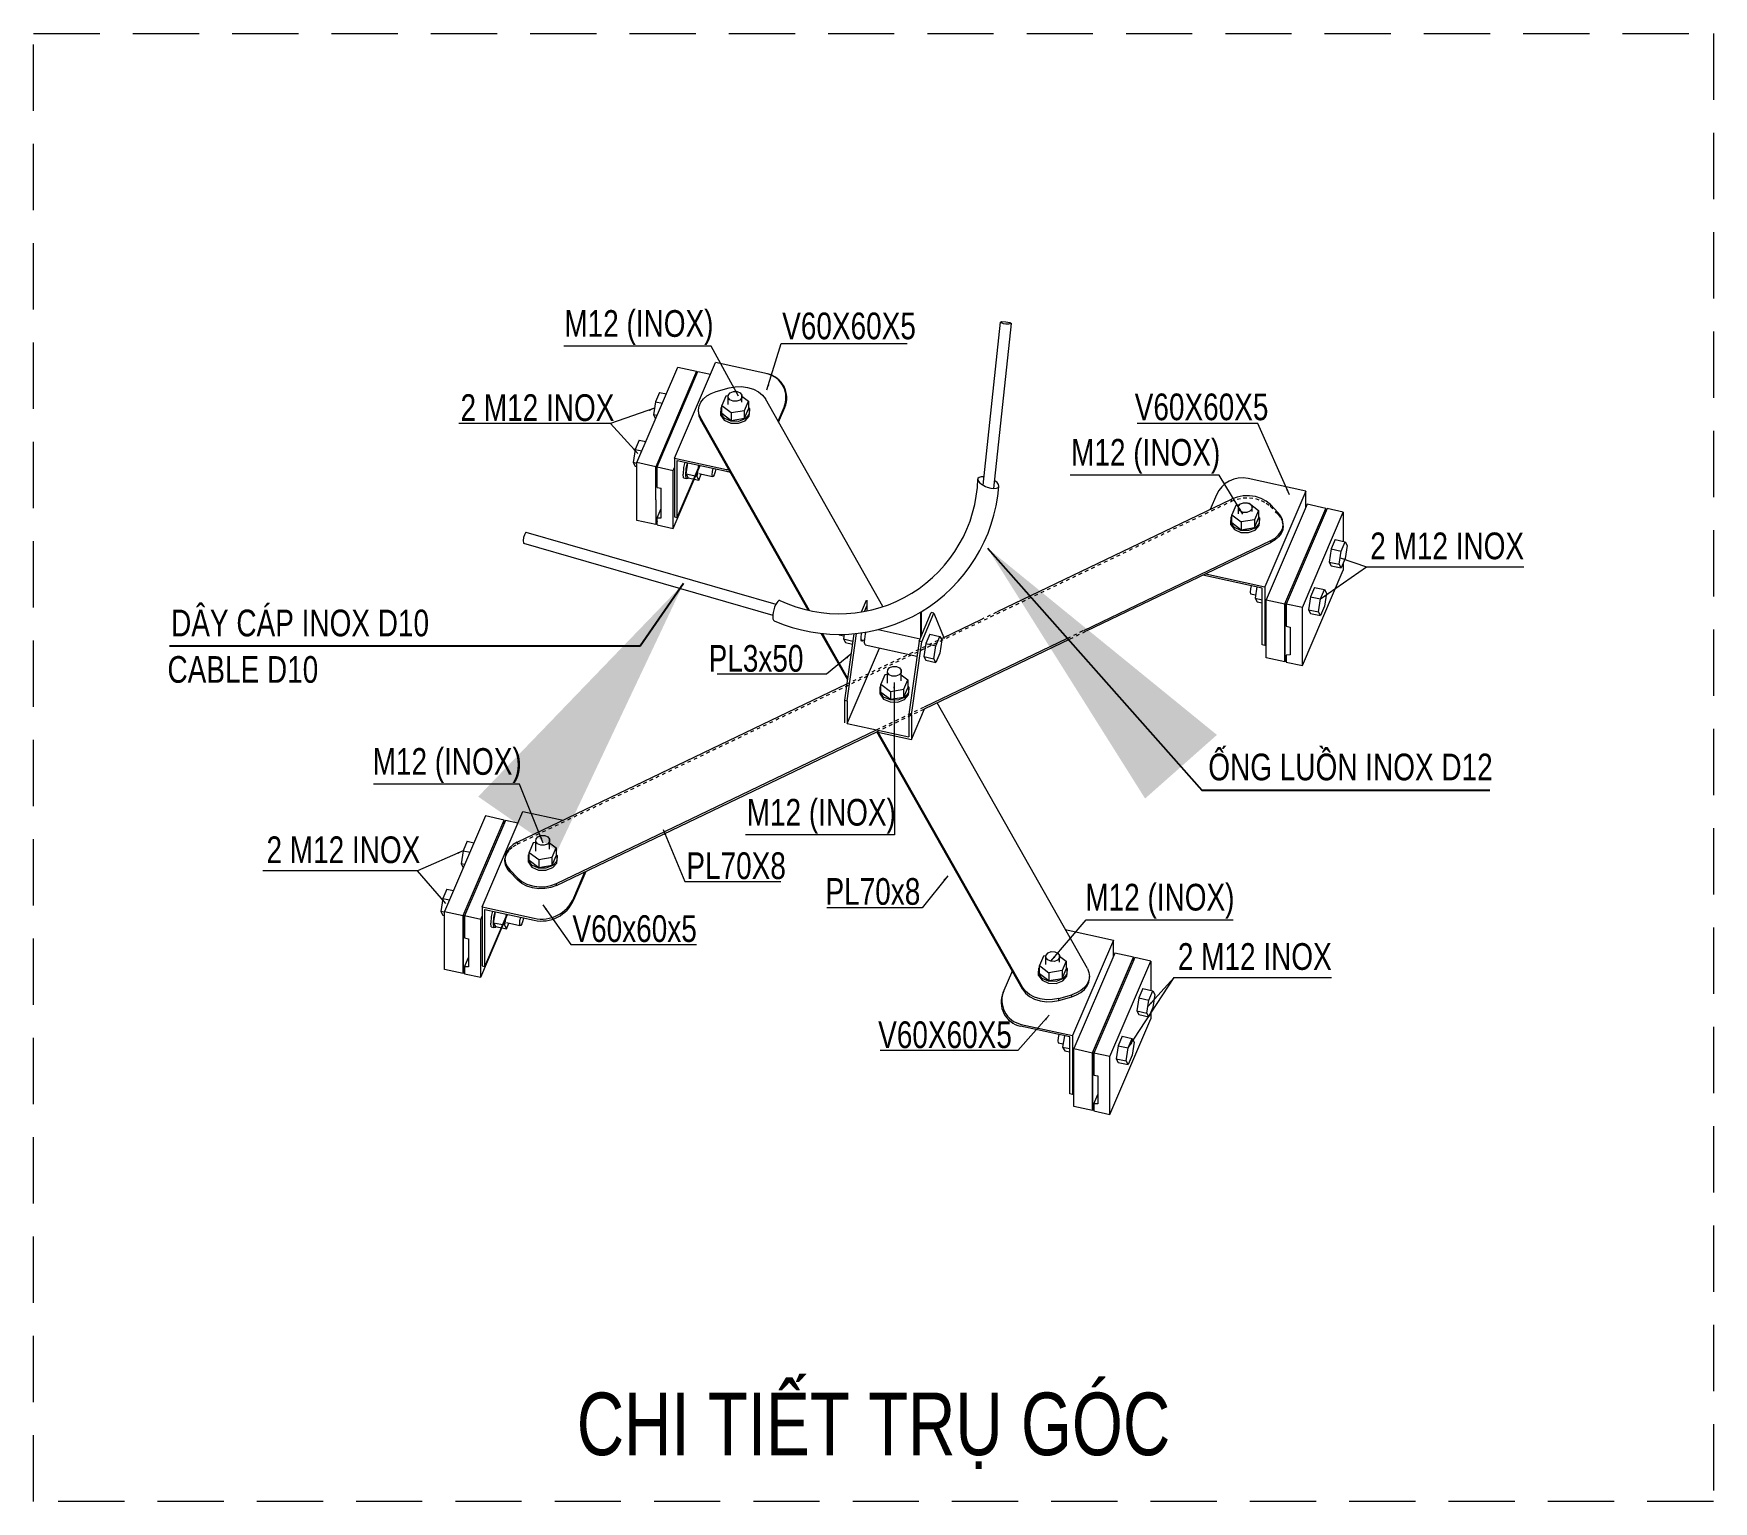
# Model space of a CAD drawing. Header units: millimetres. Extents: x -547695 to 905972, y -1055718 to 167349.
# Drawn here: x -537575 to -535159, y -1055718 to -1053607 of the extents above; entities that cross this region are included whole.
import ezdxf
from ezdxf.enums import TextEntityAlignment as Align

# ---------------------------------------------------------------- set-up
doc = ezdxf.new("R2010")
doc.units = ezdxf.units.MM
for name, pattern in [('HIDDEN', [9.525, 6.35, -3.175]), ('View- chi tiet Neo Cap Bao Ho$0$XKITLINE00', [0]), ('View- chi tiet Neo Cap Bao Ho$0$XKITLINE01', [4, 1, -1, 1, -1])]:
    doc.linetypes.add(name, pattern=pattern)
for name, color, linetype, lineweight in [('A-FLOR', 5, 'Continuous', 20), ('A-HIDD', 45, 'HIDDEN', 9), ('A-SYMBOLS', 10, 'Continuous', 13), ('View- chi tiet Neo Cap Bao Ho$0$Grid', 1, 'Continuous', 0), ('View- chi tiet Neo Cap Bao Ho$0$NTT-8-THAY', 7, 'Continuous', 18), ('View- chi tiet Neo Cap Bao Ho$0$S281M_STEEL-COL', 4, 'Continuous', 0)]:
    doc.layers.add(name, color=color, linetype=linetype, lineweight=lineweight)
doc.layers.add('View- chi tiet Neo Cap Bao Ho$0$BOLT', color=7, linetype='Continuous')
doc.styles.add('View- chi tiet Neo Cap Bao Ho$0$Style-Arial', font='arial.ttf')
doc.styles.add('VTK_Arial', font='arial.ttf', dxfattribs={"width": 0.8})
doc.dimstyles.new('View- chi tiet Neo Cap Bao Ho$0$DIM 1-350', dxfattribs={"dimscale": 4.2, "dimtxt": 250, "dimasz": 100, "dimexe": 100, "dimexo": 1, "dimgap": 80, "dimtad": 1, "dimdec": 0, "dimzin": 0, "dimdsep": 46, "dimtxsty": 'VTK_Arial', "dimblk": 'ARCHTICK', "dimblk2": 'View- chi tiet Neo Cap Bao Ho$0$_ArchTick', "dimcen": 150, "dimdle": 100, "dimclrd": 256, "dimclre": 256, "dimclrt": 7, "dimadec": 0, "dimazin": 0, "dimtfac": 1, "dimtdec": 0, "dimtix": 1, "dimtmove": 2, "dimatfit": 3, "dimfxl": 1, "dimtvp": 0.833333, "dimtolj": 1, "dimtzin": 0, "dimarcsym": 0})

msp = doc.modelspace()

# ---------------------------------------------------------------- texts
at = {"layer": 'View- chi tiet Neo Cap Bao Ho$0$NTT-8-THAY', "style": 'View- chi tiet Neo Cap Bao Ho$0$Style-Arial', "width": 0.75}
for s, p in [('DÂY CÁP INOX D10', (-537377.4, -1054474)), ('CABLE D10', (-537382.6, -1054540.8)), ('ỐNG LUỒN INOX D12', (-535885.2, -1054681.1))]:
    msp.add_text(s, height=38.4, dxfattribs=at).set_placement(p)
msp.add_text('CHI TIẾT TRỤ GÓC', height=90, dxfattribs=at).set_placement((-536366.9, -1055651.8), align=Align.CENTER)

# ---------------------------------------------------------------- blocks, each defined once
blk = doc.blocks.new('*A1019')
at = {"layer": 'View- chi tiet Neo Cap Bao Ho$0$S281M_STEEL-COL', "color": 2, "linetype": 'View- chi tiet Neo Cap Bao Ho$0$XKITLINE00', "lineweight": 0}
for p, q in [((-2171.91, 664.28), (-2105.03, 696.38)), ((-2103.45, 696.97), (-2105.03, 696.38)), ((-2101.73, 697.29), (-2103.45, 696.97)), ((-2099.95, 697.33), (-2101.73, 697.29)), ((-2098.2, 697.1), (-2099.95, 697.33)), ((-2096.57, 696.59), (-2098.2, 697.1)), ((-2095.13, 695.83), (-2096.57, 696.59)), ((-2093.97, 694.87), (-2095.13, 695.83)), ((-2091.7, 692.52), (-2093.97, 694.87)), ((-2090.94, 691.53), (-2091.7, 692.52)), ((-2090.47, 690.46), (-2090.94, 691.53)), ((-2091.62, 686.15), (-2090.89, 687.14)), ((-2090.89, 686.58), (-2091.62, 685.59)), ((-2090.89, 687.14), (-2090.44, 688.22)), ((-2090.44, 687.66), (-2090.89, 686.58)), ((-2090.3, 689.34), (-2090.47, 690.46)), ((-2090.44, 688.22), (-2090.3, 689.34)), ((-2090.3, 688.78), (-2090.44, 687.66)), ((-2090.3, 688.78), (-2090.3, 689.34)), ((-2147.28, 658.91), (-2093.83, 684.56)), ((-2146.48, 658.73), (-2093.83, 684)), ((-2093.83, 684.56), (-2092.62, 685.28)), ((-2092.62, 684.72), (-2093.83, 684)), ((-2093.83, 684), (-2093.83, 684.56)), ((-2092.62, 685.28), (-2091.62, 686.15)), ((-2091.62, 685.59), (-2092.62, 684.72)), ((-2187.28, 656.9), (-2176.6, 662.03)), ((-2192.76, 637.07), (-2151.97, 656.65)), ((-2192.76, 636.51), (-2151.17, 656.48)), ((-2309.12, 598.42), (-2214.99, 643.6)), ((-2297.92, 586.6), (-2206.47, 630.5)), ((-2297.92, 586.04), (-2206.45, 629.94)), ((-2312.06, 595.84), (-2312.51, 594.76)), ((-2311.32, 596.83), (-2312.06, 595.84)), ((-2310.33, 597.71), (-2311.32, 596.83)), ((-2309.12, 598.42), (-2310.33, 597.71)), ((-2312.51, 594.76), (-2312.65, 593.64)), ((-2312.65, 593.08), (-2312.65, 593.64)), ((-2312.65, 593.64), (-2312.48, 592.52)), ((-2312.48, 591.96), (-2312.65, 593.08)), ((-2312.48, 592.52), (-2312, 591.45)), ((-2312, 590.89), (-2312.48, 591.96)), ((-2312, 591.45), (-2311.25, 590.46)), ((-2311.25, 589.9), (-2312, 590.89)), ((-2311.25, 590.46), (-2308.98, 588.11)), ((-2311.25, 590.46), (-2311.25, 589.9)), ((-2311.25, 589.9), (-2308.98, 587.55)), ((-2308.98, 588.11), (-2308.98, 587.55)), ((-2308.98, 588.11), (-2307.82, 587.15)), ((-2307.82, 586.59), (-2308.98, 587.55)), ((-2307.82, 587.15), (-2306.38, 586.39)), ((-2306.38, 585.83), (-2307.82, 586.59)), ((-2306.38, 586.39), (-2304.75, 585.89)), ((-2304.75, 585.33), (-2306.38, 585.83)), ((-2304.75, 585.89), (-2303, 585.65)), ((-2303, 585.65), (-2301.22, 585.69)), ((-2301.22, 585.69), (-2299.5, 586.02)), ((-2299.5, 586.02), (-2297.92, 586.6)), ((-2297.92, 586.04), (-2299.5, 585.45)), ((-2297.92, 586.04), (-2297.92, 586.6)), ((-2303, 585.09), (-2304.75, 585.33)), ((-2301.22, 585.13), (-2303, 585.09)), ((-2299.5, 585.45), (-2301.22, 585.13))]:
    blk.add_line(p, q, dxfattribs=at)
at = {"layer": 'View- chi tiet Neo Cap Bao Ho$0$S281M_STEEL-COL', "color": 2, "linetype": 'View- chi tiet Neo Cap Bao Ho$0$XKITLINE01', "lineweight": 0}
for p, q in [((-2105.03, 695.82), (-2103.45, 696.41)), ((-2105.03, 695.82), (-2105.03, 696.38)), ((-2103.45, 696.41), (-2101.73, 696.73)), ((-2101.73, 696.73), (-2099.95, 696.77)), ((-2099.95, 696.77), (-2098.2, 696.53)), ((-2098.2, 696.53), (-2096.57, 696.03)), ((-2096.57, 696.03), (-2095.13, 695.27)), ((-2309.12, 597.86), (-2105.03, 695.82)), ((-2095.13, 695.27), (-2093.97, 694.31)), ((-2093.97, 694.87), (-2093.97, 694.31)), ((-2093.97, 694.31), (-2091.7, 691.96)), ((-2091.7, 691.96), (-2091.7, 692.52)), ((-2091.7, 691.96), (-2090.94, 690.97)), ((-2090.94, 690.97), (-2090.47, 689.9)), ((-2090.34, 689.04), (-2090.47, 689.9)), ((-2090.3, 688.78), (-2090.34, 689.04)), ((-2176.6, 662.03), (-2171.91, 664.28)), ((-2151.97, 656.65), (-2147.28, 658.91)), ((-2151.17, 656.48), (-2146.48, 658.73)), ((-2214.99, 643.6), (-2187.28, 656.9)), ((-2206.47, 630.5), (-2192.76, 637.07)), ((-2206.45, 629.94), (-2192.76, 636.51)), ((-2312.51, 594.2), (-2312.06, 595.28)), ((-2312.06, 595.28), (-2311.32, 596.27)), ((-2311.32, 596.27), (-2310.33, 597.14)), ((-2310.33, 597.14), (-2309.12, 597.86)), ((-2309.12, 598.42), (-2309.12, 597.86)), ((-2312.65, 593.08), (-2312.61, 593.38)), ((-2312.61, 593.38), (-2312.51, 594.2))]:
    blk.add_line(p, q, dxfattribs=at)
blk = doc.blocks.new('*A1020')
at = {"layer": 'View- chi tiet Neo Cap Bao Ho$0$BOLT', "color": 7, "linetype": 'View- chi tiet Neo Cap Bao Ho$0$XKITLINE00', "lineweight": 0}
for p, q in [((-2303.78, 599.32), (-2303.23, 599.95)), ((-2303.23, 599.95), (-2302.32, 600.29)), ((-2302.32, 600.29), (-2301.29, 600.27)), ((-2301.29, 600.27), (-2300.41, 599.88)), ((-2304.55, 598.17), (-2305.7, 595.49)), ((-2305.7, 595.49), (-2303.02, 593.45)), ((-2305.7, 593.25), (-2305.7, 595.49)), ((-2303.82, 598.29), (-2304.55, 598.17)), ((-2303.82, 598.58), (-2303.78, 599.32)), ((-2303.33, 597.93), (-2303.82, 598.58)), ((-2303.82, 595.8), (-2303.82, 598.58)), ((-2302.45, 597.54), (-2303.33, 597.93)), ((-2301.42, 597.51), (-2302.45, 597.54)), ((-2300.51, 597.86), (-2301.42, 597.51)), ((-2299.96, 598.49), (-2300.51, 597.86)), ((-2300.41, 599.88), (-2299.92, 599.22)), ((-2299.92, 599.22), (-2299.96, 598.49)), ((-2299.92, 596.44), (-2299.92, 599.22)), ((-2299.92, 598.19), (-2298.04, 596.75)), ((-2299.19, 594.08), (-2298.04, 596.75)), ((-2298.04, 596.75), (-2298.04, 594.51)), ((-2305.96, 593.21), (-2305.89, 594.76)), ((-2304.94, 591.84), (-2305.96, 593.21)), ((-2305.96, 592.65), (-2305.96, 593.21)), ((-2305.96, 592.65), (-2304.94, 591.28)), ((-2305.89, 594.76), (-2305.7, 594.97)), ((-2305.7, 593.25), (-2303.02, 591.2)), ((-2303.1, 591.02), (-2304.94, 591.84)), ((-2304.94, 591.28), (-2303.1, 590.45)), ((-2300.93, 590.96), (-2303.1, 591.02)), ((-2303.1, 590.45), (-2300.93, 590.4)), ((-2303.02, 593.45), (-2299.19, 594.08)), ((-2303.02, 593.45), (-2303.02, 591.2)), ((-2303.02, 591.2), (-2299.19, 591.83)), ((-2299.01, 591.69), (-2300.93, 590.96)), ((-2300.93, 590.4), (-2299.01, 591.13)), ((-2299.19, 591.83), (-2298.04, 594.51)), ((-2299.19, 591.83), (-2299.19, 594.08)), ((-2297.85, 593), (-2299.01, 591.69)), ((-2299.01, 591.13), (-2297.85, 592.44)), ((-2298.04, 594.91), (-2297.78, 594.55)), ((-2297.78, 594.55), (-2297.85, 593)), ((-2297.85, 592.44), (-2297.78, 593.99)), ((-2297.78, 593.99), (-2297.78, 594.55))]:
    blk.add_line(p, q, dxfattribs=at)
blk = doc.blocks.new('*A1023')
at = {"layer": 'View- chi tiet Neo Cap Bao Ho$0$BOLT', "color": 7, "linetype": 'View- chi tiet Neo Cap Bao Ho$0$XKITLINE00', "lineweight": 0}
for p, q in [((-2131.6, 553.91), (-2132.17, 550.19)), ((-2130.45, 556.59), (-2131.6, 553.91)), ((-2131.6, 553.91), (-2128.73, 553.29)), ((-2130.45, 556.59), (-2127.58, 555.97)), ((-2129.3, 549.57), (-2128.73, 553.29)), ((-2128.73, 553.29), (-2127.58, 555.97)), ((-2127.58, 555.97), (-2127.01, 554.92)), ((-2127.01, 554.92), (-2127.58, 551.2)), ((-2132.17, 550.19), (-2131.6, 549.15)), ((-2132.17, 550.19), (-2129.3, 549.57)), ((-2131.6, 549.15), (-2128.73, 548.52)), ((-2128.73, 548.52), (-2129.3, 549.57)), ((-2127.58, 551.2), (-2128.73, 548.52)), ((-2154.59, 542.5), (-2154.67, 541.62)), ((-2154.39, 543.44), (-2154.59, 542.5)), ((-2152.82, 543.1), (-2153.32, 539.89)), ((-2136.3, 542.95), (-2137.44, 540.27)), ((-2136.3, 542.95), (-2133.43, 542.32)), ((-2134.57, 539.65), (-2133.43, 542.32)), ((-2133.43, 542.32), (-2132.85, 541.28)), ((-2154.67, 541.62), (-2154.59, 541.1)), ((-2154.59, 541.1), (-2153.18, 540.79)), ((-2153.32, 539.89), (-2152.74, 538.84)), ((-2153.32, 539.89), (-2151.27, 539.44)), ((-2152.74, 538.84), (-2151.27, 538.52)), ((-2137.44, 540.27), (-2138.02, 536.55)), ((-2137.44, 540.27), (-2134.57, 539.65)), ((-2135.15, 535.92), (-2134.57, 539.65)), ((-2133.43, 537.56), (-2134.57, 534.88)), ((-2132.85, 541.28), (-2133.43, 537.56)), ((-2138.02, 536.55), (-2137.44, 535.51)), ((-2138.02, 536.55), (-2135.15, 535.92)), ((-2137.44, 535.51), (-2134.57, 534.88)), ((-2134.57, 534.88), (-2135.15, 535.92))]:
    blk.add_line(p, q, dxfattribs=at)
blk = doc.blocks.new('*A1025')
at = {"layer": 'View- chi tiet Neo Cap Bao Ho$0$BOLT', "color": 7, "linetype": 'View- chi tiet Neo Cap Bao Ho$0$XKITLINE00', "lineweight": 0}
for p, q in [((-2203.31, 647.63), (-2202.76, 648.25)), ((-2202.76, 648.25), (-2201.85, 648.6)), ((-2201.85, 648.6), (-2200.81, 648.58)), ((-2200.81, 648.58), (-2199.94, 648.18)), ((-2199.94, 648.18), (-2199.45, 647.53)), ((-2204.08, 646.19), (-2205.22, 643.51)), ((-2205.22, 643.51), (-2202.55, 641.46)), ((-2205.22, 641.27), (-2205.22, 643.51)), ((-2203.35, 646.31), (-2204.08, 646.19)), ((-2203.35, 646.89), (-2203.31, 647.63)), ((-2202.86, 646.24), (-2203.35, 646.89)), ((-2203.35, 643.82), (-2203.35, 646.89)), ((-2201.98, 645.85), (-2202.86, 646.24)), ((-2200.95, 645.82), (-2201.98, 645.85)), ((-2200.04, 646.17), (-2200.95, 645.82)), ((-2199.49, 646.79), (-2200.04, 646.17)), ((-2199.45, 647.53), (-2199.49, 646.79)), ((-2199.45, 644.46), (-2199.45, 647.53)), ((-2199.45, 646.2), (-2197.57, 644.77)), ((-2198.72, 642.09), (-2197.57, 644.77)), ((-2197.57, 644.77), (-2197.57, 642.53)), ((-2205.49, 641.22), (-2205.42, 642.77)), ((-2204.47, 639.85), (-2205.49, 641.22)), ((-2205.49, 640.66), (-2205.49, 641.22)), ((-2205.49, 640.66), (-2204.47, 639.29)), ((-2205.42, 642.77), (-2205.22, 642.99)), ((-2205.22, 641.27), (-2202.55, 639.22)), ((-2202.63, 639.03), (-2204.47, 639.85)), ((-2204.47, 639.29), (-2202.63, 638.47)), ((-2200.45, 638.98), (-2202.63, 639.03)), ((-2202.63, 638.47), (-2200.45, 638.42)), ((-2202.55, 641.46), (-2198.72, 642.09)), ((-2202.55, 641.46), (-2202.55, 639.22)), ((-2202.55, 639.22), (-2198.72, 639.85)), ((-2198.53, 639.71), (-2200.45, 638.98)), ((-2200.45, 638.42), (-2198.53, 639.14)), ((-2198.72, 639.85), (-2197.57, 642.53)), ((-2198.72, 639.85), (-2198.72, 642.09)), ((-2197.38, 641.02), (-2198.53, 639.71)), ((-2198.53, 639.14), (-2197.38, 640.46)), ((-2197.57, 642.93), (-2197.31, 642.57)), ((-2197.31, 642.57), (-2197.38, 641.02)), ((-2197.38, 640.46), (-2197.31, 642.01)), ((-2197.31, 642.01), (-2197.31, 642.57))]:
    blk.add_line(p, q, dxfattribs=at)
blk = doc.blocks.new('*A1026')
at = {"layer": 'View- chi tiet Neo Cap Bao Ho$0$BOLT', "color": 7, "linetype": 'View- chi tiet Neo Cap Bao Ho$0$XKITLINE00', "lineweight": 0}
for p, q in [((-2158.04, 566.16), (-2157.5, 566.79)), ((-2157.5, 566.79), (-2156.58, 567.14)), ((-2156.58, 567.14), (-2155.55, 567.11)), ((-2155.55, 567.11), (-2154.67, 566.72)), ((-2154.67, 566.72), (-2154.18, 566.07)), ((-2160.22, 560.87), (-2160.15, 562.42)), ((-2160.15, 562.42), (-2159.96, 562.63)), ((-2158.81, 565.83), (-2159.96, 563.15)), ((-2159.96, 563.15), (-2157.28, 561.1)), ((-2159.96, 560.91), (-2159.96, 563.15)), ((-2158.05, 565.95), (-2158.81, 565.83)), ((-2158.08, 565.42), (-2158.04, 566.16)), ((-2157.59, 564.77), (-2158.08, 565.42)), ((-2158.08, 563.46), (-2158.08, 565.42)), ((-2156.72, 564.38), (-2157.59, 564.77)), ((-2153.45, 561.73), (-2157.28, 561.1)), ((-2155.68, 564.36), (-2156.72, 564.38)), ((-2154.77, 564.7), (-2155.68, 564.36)), ((-2154.22, 565.33), (-2154.77, 564.7)), ((-2154.18, 566.07), (-2154.22, 565.33)), ((-2154.18, 564.1), (-2154.18, 566.07)), ((-2154.18, 565.85), (-2152.31, 564.41)), ((-2152.31, 564.41), (-2153.45, 561.73)), ((-2153.45, 559.49), (-2152.31, 562.17)), ((-2153.45, 561.73), (-2153.45, 559.49)), ((-2152.31, 564.41), (-2152.31, 562.17)), ((-2152.31, 562.57), (-2152.04, 562.21)), ((-2152.04, 562.21), (-2152.12, 560.66)), ((-2152.12, 560.1), (-2152.04, 561.65)), ((-2152.04, 561.65), (-2152.04, 562.21)), ((-2159.2, 559.5), (-2160.22, 560.87)), ((-2160.22, 560.3), (-2160.22, 560.87)), ((-2160.22, 560.3), (-2159.2, 558.94)), ((-2159.96, 560.91), (-2157.28, 558.86)), ((-2157.36, 558.67), (-2159.2, 559.5)), ((-2159.2, 558.94), (-2157.36, 558.11)), ((-2155.19, 558.62), (-2157.36, 558.67)), ((-2157.36, 558.11), (-2155.19, 558.06)), ((-2157.28, 561.1), (-2157.28, 558.86)), ((-2157.28, 558.86), (-2153.45, 559.49)), ((-2153.27, 559.35), (-2155.19, 558.62)), ((-2155.19, 558.06), (-2153.27, 558.79)), ((-2152.12, 560.66), (-2153.27, 559.35)), ((-2153.27, 558.79), (-2152.12, 560.1))]:
    blk.add_line(p, q, dxfattribs=at)
blk = doc.blocks.new('*A1030')
at = {"layer": 'View- chi tiet Neo Cap Bao Ho$0$BOLT', "color": 7, "linetype": 'View- chi tiet Neo Cap Bao Ho$0$XKITLINE00', "lineweight": 0}
for p, q in [((-2076.63, 682.15), (-2077.2, 678.42)), ((-2075.48, 684.82), (-2076.63, 682.15)), ((-2076.63, 682.15), (-2073.76, 681.52)), ((-2075.48, 684.82), (-2072.61, 684.2)), ((-2074.34, 677.8), (-2073.76, 681.52)), ((-2073.76, 681.52), (-2072.61, 684.2)), ((-2072.61, 684.2), (-2072.04, 683.15)), ((-2072.04, 683.15), (-2072.61, 679.43)), ((-2077.2, 678.42), (-2076.63, 677.38)), ((-2077.2, 678.42), (-2074.34, 677.8)), ((-2076.63, 677.38), (-2073.76, 676.75)), ((-2073.76, 676.75), (-2074.34, 677.8)), ((-2072.61, 679.43), (-2073.76, 676.75)), ((-2099.62, 670.73), (-2099.7, 669.85)), ((-2099.7, 669.85), (-2099.62, 669.33)), ((-2099.42, 671.67), (-2099.62, 670.73)), ((-2099.62, 669.33), (-2098.21, 669.02)), ((-2097.86, 671.33), (-2098.35, 668.12)), ((-2098.35, 668.12), (-2097.78, 667.07)), ((-2098.35, 668.12), (-2096.3, 667.67)), ((-2082.48, 668.5), (-2083.05, 664.78)), ((-2081.33, 671.18), (-2082.48, 668.5)), ((-2082.48, 668.5), (-2079.61, 667.88)), ((-2081.33, 671.18), (-2078.46, 670.56)), ((-2080.18, 664.16), (-2079.61, 667.88)), ((-2079.61, 667.88), (-2078.46, 670.56)), ((-2078.46, 670.56), (-2077.89, 669.51)), ((-2077.89, 669.51), (-2078.46, 665.79)), ((-2097.78, 667.07), (-2096.3, 666.75)), ((-2083.05, 664.78), (-2082.48, 663.74)), ((-2083.05, 664.78), (-2080.18, 664.16)), ((-2082.48, 663.74), (-2079.61, 663.11)), ((-2079.61, 663.11), (-2080.18, 664.16)), ((-2078.46, 665.79), (-2079.61, 663.11))]:
    blk.add_line(p, q, dxfattribs=at)
blk = doc.blocks.new('*A1031')
at = {"layer": 'View- chi tiet Neo Cap Bao Ho$0$BOLT', "color": 7, "linetype": 'View- chi tiet Neo Cap Bao Ho$0$XKITLINE00', "lineweight": 0}
for p, q in [((-2324.58, 595.97), (-2325.15, 592.25)), ((-2323.43, 598.65), (-2324.58, 595.97)), ((-2324.58, 595.97), (-2322.64, 595.55)), ((-2323.43, 598.65), (-2321.5, 598.23)), ((-2324.15, 592.03), (-2325.15, 592.25)), ((-2325.15, 592.25), (-2324.58, 591.21)), ((-2324.58, 591.21), (-2324.51, 591.19)), ((-2330.43, 582.33), (-2331, 578.61)), ((-2329.28, 585.01), (-2330.43, 582.33)), ((-2330.43, 582.33), (-2328.49, 581.91)), ((-2329.28, 585.01), (-2327.34, 584.59)), ((-2329.91, 578.37), (-2331, 578.61)), ((-2331, 578.61), (-2330.43, 577.56)), ((-2330.43, 577.56), (-2329.91, 577.45)), ((-2316.57, 577.15), (-2316.73, 575.29)), ((-2316.24, 578.71), (-2316.57, 577.15)), ((-2315.97, 575.13), (-2315.8, 576.98)), ((-2315.89, 575.31), (-2315.39, 578.52)), ((-2315.8, 576.98), (-2315.47, 578.54)), ((-2312.33, 577.86), (-2312.83, 574.65)), ((-2308.44, 575.13), (-2308.36, 576.01)), ((-2308.36, 576.01), (-2308.16, 576.95)), ((-2307.56, 575.96), (-2307.86, 575.09)), ((-2307.39, 576.78), (-2307.56, 575.96)), ((-2316.57, 574.2), (-2316.73, 575.29)), ((-2316.57, 574.2), (-2315.8, 574.04)), ((-2315.8, 574.04), (-2315.97, 575.13)), ((-2312.83, 574.65), (-2315.89, 575.31)), ((-2315.89, 575.31), (-2315.31, 574.27)), ((-2315.35, 574.01), (-2315.8, 574.04)), ((-2315.21, 574.25), (-2315.35, 574.01)), ((-2315.31, 574.27), (-2312.25, 573.6)), ((-2312.83, 574.65), (-2312.25, 573.6)), ((-2312.25, 573.6), (-2311.53, 575.3)), ((-2312.19, 575.44), (-2308.36, 574.61)), ((-2308.36, 574.61), (-2308.44, 575.13)), ((-2308.15, 574.59), (-2308.36, 574.61)), ((-2307.86, 575.09), (-2308.15, 574.59))]:
    blk.add_line(p, q, dxfattribs=at)
blk = doc.blocks.new('*A1032')
at = {"layer": 'View- chi tiet Neo Cap Bao Ho$0$BOLT', "color": 7, "linetype": 'View- chi tiet Neo Cap Bao Ho$0$XKITLINE00', "lineweight": 0}
for p, q in [((-2268.46, 726.88), (-2269.61, 724.2)), ((-2268.46, 726.88), (-2266.53, 726.46)), ((-2269.61, 724.2), (-2270.19, 720.48)), ((-2269.19, 720.26), (-2270.19, 720.48)), ((-2270.19, 720.48), (-2269.61, 719.44)), ((-2269.61, 724.2), (-2267.68, 723.78)), ((-2269.61, 719.44), (-2269.55, 719.42)), ((-2275.46, 710.56), (-2276.03, 706.84)), ((-2274.31, 713.24), (-2275.46, 710.56)), ((-2275.46, 710.56), (-2273.53, 710.14)), ((-2274.31, 713.24), (-2272.38, 712.82)), ((-2274.94, 706.6), (-2276.03, 706.84)), ((-2276.03, 706.84), (-2275.46, 705.8)), ((-2275.46, 705.8), (-2274.94, 705.68)), ((-2261.27, 706.94), (-2261.6, 705.38)), ((-2260.92, 703.54), (-2260.43, 706.76)), ((-2260.84, 705.21), (-2260.51, 706.77)), ((-2257.37, 706.09), (-2257.86, 702.88)), ((-2261.6, 705.38), (-2261.77, 703.52)), ((-2261.6, 702.44), (-2261.77, 703.52)), ((-2261.6, 702.44), (-2260.84, 702.27)), ((-2261, 703.36), (-2260.84, 705.21)), ((-2260.84, 702.27), (-2261, 703.36)), ((-2257.86, 702.88), (-2260.92, 703.54)), ((-2260.92, 703.54), (-2260.35, 702.5)), ((-2260.39, 702.24), (-2260.84, 702.27)), ((-2260.25, 702.48), (-2260.39, 702.24)), ((-2260.35, 702.5), (-2257.29, 701.83)), ((-2257.86, 702.88), (-2257.29, 701.83)), ((-2257.29, 701.83), (-2256.56, 703.53)), ((-2257.22, 703.67), (-2253.4, 702.84)), ((-2253.48, 703.36), (-2253.4, 704.24)), ((-2253.4, 702.84), (-2253.48, 703.36)), ((-2253.4, 704.24), (-2253.2, 705.18)), ((-2253.18, 702.83), (-2253.4, 702.84)), ((-2252.89, 703.32), (-2253.18, 702.83)), ((-2252.6, 704.19), (-2252.89, 703.32)), ((-2252.42, 705.01), (-2252.6, 704.19))]:
    blk.add_line(p, q, dxfattribs=at)
blk = doc.blocks.new('*A1033')
at = {"layer": 'View- chi tiet Neo Cap Bao Ho$0$BOLT', "color": 7, "linetype": 'View- chi tiet Neo Cap Bao Ho$0$XKITLINE00', "lineweight": 0}
for p, q in [((-2249.58, 725.82), (-2250.73, 723.14)), ((-2248.83, 725.94), (-2249.58, 725.82)), ((-2248.85, 725.41), (-2248.82, 726.15)), ((-2248.37, 724.76), (-2248.85, 725.41)), ((-2248.85, 723.45), (-2248.85, 725.41)), ((-2248.82, 726.15), (-2248.27, 726.78)), ((-2247.49, 724.37), (-2248.37, 724.76)), ((-2248.27, 726.78), (-2247.35, 727.12)), ((-2247.35, 727.12), (-2246.32, 727.1)), ((-2246.32, 727.1), (-2245.44, 726.71)), ((-2244.99, 725.32), (-2245.54, 724.69)), ((-2245.44, 726.71), (-2244.96, 726.05)), ((-2244.96, 726.05), (-2244.99, 725.32)), ((-2244.96, 724.09), (-2244.96, 726.05)), ((-2244.96, 725.84), (-2243.08, 724.4)), ((-2251, 720.86), (-2250.92, 722.4)), ((-2249.98, 719.49), (-2251, 720.86)), ((-2251, 720.29), (-2251, 720.86)), ((-2251, 720.29), (-2249.98, 718.93)), ((-2250.92, 722.4), (-2250.73, 722.62)), ((-2250.73, 723.14), (-2248.05, 721.09)), ((-2250.73, 720.9), (-2250.73, 723.14)), ((-2250.73, 720.9), (-2248.05, 718.85)), ((-2248.05, 721.09), (-2244.23, 721.72)), ((-2248.05, 721.09), (-2248.05, 718.85)), ((-2246.45, 724.34), (-2247.49, 724.37)), ((-2245.54, 724.69), (-2246.45, 724.34)), ((-2244.23, 721.72), (-2243.08, 724.4)), ((-2244.23, 719.48), (-2243.08, 722.16)), ((-2244.23, 719.48), (-2244.23, 721.72)), ((-2242.89, 720.65), (-2244.04, 719.34)), ((-2244.04, 718.78), (-2242.89, 720.09)), ((-2243.08, 724.4), (-2243.08, 722.16)), ((-2243.08, 722.56), (-2242.81, 722.2)), ((-2242.81, 722.2), (-2242.89, 720.65)), ((-2242.89, 720.09), (-2242.81, 721.64)), ((-2242.81, 721.64), (-2242.81, 722.2)), ((-2248.13, 718.66), (-2249.98, 719.49)), ((-2249.98, 718.93), (-2248.13, 718.1)), ((-2245.96, 718.61), (-2248.13, 718.66)), ((-2248.13, 718.1), (-2245.96, 718.05)), ((-2248.05, 718.85), (-2244.23, 719.48)), ((-2244.04, 719.34), (-2245.96, 718.61)), ((-2245.96, 718.05), (-2244.04, 718.78))]:
    blk.add_line(p, q, dxfattribs=at)
blk = doc.blocks.new('*A1034')
at = {"layer": 'View- chi tiet Neo Cap Bao Ho$0$BOLT', "color": 7, "linetype": 'View- chi tiet Neo Cap Bao Ho$0$XKITLINE00', "lineweight": 0}
for p, q in [((-2105.26, 689.64), (-2105.18, 691.19)), ((-2105.18, 691.19), (-2104.99, 691.4)), ((-2103.84, 694.6), (-2104.99, 691.92)), ((-2104.99, 691.92), (-2102.31, 689.87)), ((-2104.99, 689.68), (-2104.99, 691.92)), ((-2102.74, 694.78), (-2103.84, 694.6)), ((-2103.11, 693.66), (-2103.08, 694.39)), ((-2102.63, 693), (-2103.11, 693.66)), ((-2103.11, 692.23), (-2103.11, 693.66)), ((-2103.08, 694.39), (-2102.53, 695.02)), ((-2101.75, 692.61), (-2102.63, 693)), ((-2102.53, 695.02), (-2101.62, 695.37)), ((-2100.72, 692.59), (-2101.75, 692.61)), ((-2101.62, 695.37), (-2100.58, 695.34)), ((-2099.8, 692.93), (-2100.72, 692.59)), ((-2100.58, 695.34), (-2099.7, 694.95)), ((-2100.25, 695.19), (-2100.02, 695.23)), ((-2100.02, 695.23), (-2097.34, 693.18)), ((-2099.25, 693.56), (-2099.8, 692.93)), ((-2099.7, 694.95), (-2099.22, 694.3)), ((-2099.22, 694.3), (-2099.25, 693.56)), ((-2099.22, 692.87), (-2099.22, 694.3)), ((-2097.34, 693.18), (-2098.49, 690.5)), ((-2097.34, 693.18), (-2097.34, 690.94)), ((-2097.34, 691.34), (-2097.07, 690.98)), ((-2104.24, 688.27), (-2105.26, 689.64)), ((-2105.26, 689.08), (-2105.26, 689.64)), ((-2105.26, 689.08), (-2104.24, 687.71)), ((-2104.99, 689.68), (-2102.31, 687.63)), ((-2102.39, 687.45), (-2104.24, 688.27)), ((-2104.24, 687.71), (-2102.39, 686.88)), ((-2100.22, 687.39), (-2102.39, 687.45)), ((-2102.39, 686.88), (-2100.22, 686.83)), ((-2098.49, 690.5), (-2102.31, 689.87)), ((-2102.31, 689.87), (-2102.31, 687.63)), ((-2102.31, 687.63), (-2098.49, 688.26)), ((-2098.3, 688.12), (-2100.22, 687.39)), ((-2100.22, 686.83), (-2098.3, 687.56)), ((-2098.49, 688.26), (-2097.34, 690.94)), ((-2098.49, 690.5), (-2098.49, 688.26)), ((-2097.15, 689.43), (-2098.3, 688.12)), ((-2098.3, 687.56), (-2097.15, 688.87)), ((-2097.07, 690.98), (-2097.15, 689.43)), ((-2097.15, 688.87), (-2097.07, 690.42)), ((-2097.07, 690.42), (-2097.07, 690.98))]:
    blk.add_line(p, q, dxfattribs=at)
blk = doc.blocks.new('_ARCHTICK')
at = {"color": 0, "linetype": 'ByBlock', "const_width": 0.15}
blk.add_lwpolyline([(-0.5, -0.5), (0.5, 0.5)], dxfattribs=at)
blk = doc.blocks.new('View- chi tiet Neo Cap Bao Ho$0$_ArchTick')
at = {"color": 0, "linetype": 'ByBlock', "const_width": 0.15}
blk.add_lwpolyline([(-0.5, -0.5), (0.5, 0.5)], dxfattribs=at)
blk = doc.blocks.new('View- chi tiet Neo Cap Bao Ho$0$ASDFSD')
at = {"layer": 'View- chi tiet Neo Cap Bao Ho$0$S281M_STEEL-COL', "color": 3, "linetype": 'View- chi tiet Neo Cap Bao Ho$0$XKITLINE00', "lineweight": 0}
for points in [[(628.73, 1205.9), (628.73, 1206.88), (623.37, 1208.05), (611.68, 1180.77), (617.03, 1179.6), (628.73, 1206.88)], [(617.41, 1163.95), (617.03, 1163.06), (611.68, 1164.22), (611.68, 1180.77)]]:
    blk.add_lwpolyline(points, dxfattribs=at)
blk.add_lwpolyline([(617.03, 1163.06), (617.03, 1179.6)], close=True, dxfattribs=at)
blk = doc.blocks.new('View- chi tiet Neo Cap Bao Ho$0$SDAFSA')
at = {"layer": 'View- chi tiet Neo Cap Bao Ho$0$S281M_STEEL-COL', "color": 3, "linetype": 'View- chi tiet Neo Cap Bao Ho$0$XKITLINE00', "lineweight": 0}
for points in [[(630.93, 1206.02), (627.38, 1206.8), (615.69, 1179.51), (615.69, 1173.22), (616.84, 1172.97), (616.84, 1164.99), (615.69, 1164.96), (615.69, 1162.97), (620.28, 1161.97), (620.28, 1178.51), (615.69, 1179.51)], [(620.28, 1161.97), (627.97, 1179.92)], [(620.28, 1178.51), (620.66, 1179.41)], [(615.69, 1164.96), (616.84, 1167.64)]]:
    blk.add_lwpolyline(points, dxfattribs=at)
blk = doc.blocks.new('View- chi tiet Neo Cap Bao Ho$0$SADFAA')
at = {"layer": 'View- chi tiet Neo Cap Bao Ho$0$S281M_STEEL-COL', "color": 3, "linetype": 'View- chi tiet Neo Cap Bao Ho$0$XKITLINE00', "lineweight": 0}
for p, q in [((860.91, 1166.62), (860.91, 1158.24)), ((860.91, 1152.15), (860.91, 1150.07))]:
    blk.add_line(p, q, dxfattribs=at)
for points in [[(860.91, 1166.62), (856.32, 1167.62), (844.63, 1140.33), (844.63, 1134.04), (845.77, 1133.79), (845.77, 1125.81), (844.63, 1125.78), (844.63, 1123.79), (849.22, 1122.79), (849.22, 1139.33), (844.63, 1140.33)], [(849.22, 1139.33), (860.91, 1166.62)], [(849.22, 1122.79), (860.91, 1150.07)]]:
    blk.add_lwpolyline(points, dxfattribs=at)
blk = doc.blocks.new('View- chi tiet Neo Cap Bao Ho$0$DGDSFSS')
at = {"layer": 'View- chi tiet Neo Cap Bao Ho$0$S281M_STEEL-COL', "color": 3, "linetype": 'View- chi tiet Neo Cap Bao Ho$0$XKITLINE00', "lineweight": 0}
for p, q in [((628.46, 1309), (640.16, 1336.28)), ((645.51, 1335.11), (633.82, 1307.83)), ((634.2, 1307.75), (645.89, 1335.03)), ((640.16, 1336.28), (645.51, 1335.11)), ((645.51, 1334.14), (645.51, 1335.11)), ((645.89, 1335.03), (649.44, 1334.26)), ((633.82, 1307.83), (628.46, 1309)), ((628.46, 1292.46), (628.46, 1309)), ((633.82, 1298.32), (633.82, 1307.83)), ((634.2, 1301.9), (634.2, 1307.75)), ((634.2, 1307.75), (638.79, 1306.75)), ((638.79, 1290.2), (646.48, 1308.15)), ((638.79, 1306.75), (639.17, 1307.64)), ((638.79, 1290.2), (638.79, 1306.75)), ((634.2, 1301.9), (635.35, 1301.65)), ((635.35, 1293.22), (635.35, 1301.65)), ((633.82, 1298.32), (633.82, 1291.29)), ((634.2, 1293.19), (635.35, 1295.87)), ((633.82, 1291.29), (628.46, 1292.46)), ((634.2, 1292.18), (633.82, 1291.29)), ((634.2, 1293.19), (635.35, 1293.22)), ((634.2, 1291.2), (634.2, 1293.19)), ((634.2, 1291.2), (638.79, 1290.2))]:
    blk.add_line(p, q, dxfattribs=at)
blk = doc.blocks.new('gocss')
at = {"color": 3}
blk.add_arc((-26639, 2737), 1022, 144.86104, 191.26526, dxfattribs=at)
at = {"layer": 'View- chi tiet Neo Cap Bao Ho$0$S281M_STEEL-COL', "color": 3, "linetype": 'View- chi tiet Neo Cap Bao Ho$0$XKITLINE00', "lineweight": 0}
for p, q in [((5410, 6715), (6658, 18432)), ((6195, 6481), (7460, 18351)), ((6658, 18432), (6773, 18479)), ((6773, 18479), (7055, 18475)), ((7055, 18475), (7340, 18422)), ((7340, 18422), (7460, 18351)), ((-27641, 2538), (-9714, -2621)), ((-27474, 3325), (-9495, -1850))]:
    blk.add_line(p, q, dxfattribs=at)
for centre, radius, start, end in [((7153, 19326), 1022, 241.0791, 287.48333), ((-4959, 7528), 11543, 246.20234, 355.47243), ((-4950, 7463), 9993, 244.73691, 358.3823)]:
    blk.add_arc(centre, radius, start, end, dxfattribs=at)
for centre, major_axis, ratio, start_param, end_param in [((5794, 6899), (754, -282), 0.4097768, 2.1560172, 7.3587212), ((-9416, -2304), (201, 729), 0.312234, -0.0000005, 3.1415926)]:
    blk.add_ellipse(centre, major_axis=major_axis, ratio=ratio, start_param=start_param, end_param=end_param, dxfattribs=at)
blk = doc.blocks.new('gcc')
at = {"layer": 'View- chi tiet Neo Cap Bao Ho$0$NTT-8-THAY', "style": 'View- chi tiet Neo Cap Bao Ho$0$Style-Arial', "width": 0.75}
for s, p in [('M12 (INOX) ', (8616, 45495)), ('V60X60X5', (24285, 45319)), ('2 M12 INOX ', (1148, 39445)), ('V60X60X5', (49645, 39498)), ('M12 (INOX) ', (45069, 36228)), ('2 M12 INOX ', (66587, 29501)), ('PL3x50', (18995, 21411)), ('M12 (INOX) ', (-5175, 13996)), ('M12 (INOX) ', (21734, 10342)), ('2 M12 INOX ', (-12810, 7645)), ('PL70X8', (17394, 6498)), ('PL70x8', (27402, 4647)), ('M12 (INOX) ', (46091, 4236)), ('V60x60x5', (9199, 1975)), ('2 M12 INOX ', (52748, -31)), ('V60X60X5', (31190, -5655))]:
    blk.add_text(s, height=1920, dxfattribs=at).set_placement(p)
at = {"layer": 'A-SYMBOLS'}
for points in [[(21154, 41227), (19186, 44822), (8570, 44822)], [(23186, 41677), (24221, 45018), (33281, 45018)], [(15108, 40354), (11932, 39259), (1024, 39259)], [(13897, 37114), (11932, 39259), (1024, 39259)], [(60774, 34129), (58497, 39258), (49829, 39258)], [(57416, 32739), (55709, 35555), (45010, 35555)], [(64418, 29607), (66323, 28942), (77647, 28942)], [(63018, 26641), (66323, 28942), (77647, 28942)], [(29233, 22661), (27483, 21225), (19617, 21225)], [(32343, 20633), (32374, 9669), (21653, 9669)], [(7095, 9091), (5395, 13323), (-5120, 13323)], [(15727, 10067), (17290, 6312), (24191, 6312)], [(1342, 8537), (-1954, 7086), (-13074, 7086)], [(100, 4738), (-1954, 7086), (-13074, 7086)], [(36195, 6735), (34355, 4435), (27503, 4435)], [(7077, 4644), (9095, 1789), (18129, 1789)], [(43605, 583), (46147, 3564), (56731, 3564)], [(49180, -5644), (52484, -590), (63808, -590)], [(50579, -2678), (52484, -590), (63808, -590)], [(43502, -3293), (41244, -5841), (31327, -5841)]]:
    blk.add_leader(points, dimstyle='View- chi tiet Neo Cap Bao Ho$0$DIM 1-350', override={"dimtad": 0}, dxfattribs=at)

# ---------------------------------------------------------------- linework, layer by layer
at = {"layer": 'A-HIDD', "ltscale": 15}
msp.add_lwpolyline([(-535158.6, -1055718.3), (-537575.2, -1055718.3), (-537575.2, -1053607), (-535158.6, -1053607)], close=True, dxfattribs=at)
at = {"layer": 'View- chi tiet Neo Cap Bao Ho$0$BOLT', "color": 7, "linetype": 'View- chi tiet Neo Cap Bao Ho$0$XKITLINE00', "lineweight": 0}
for p, q in [((-536416.6, -1054471.2), (-536416.5, -1054471.7)), ((-536416.5, -1054471.7), (-536409.4, -1054473.3)), ((-536409, -1054471), (-536410.1, -1054477.8)), ((-536410.1, -1054477.8), (-536407.2, -1054483.1)), ((-536410.1, -1054477.8), (-536396.7, -1054480.8)), ((-536407.2, -1054483.1), (-536397.3, -1054485.3)), ((-536384.7, -1054477.6), (-536384.6, -1054474.6)), ((-536384.6, -1054479.9), (-536384.7, -1054477.6)), ((-536384.6, -1054474.6), (-536384.1, -1054471.1)), ((-536384.1, -1054481), (-536384.6, -1054479.9)), ((-536384.1, -1054471.1), (-536383.6, -1054468.8)), ((-536383.3, -1054481.1), (-536384.1, -1054481)), ((-536383.7, -1054478.9), (-536379.9, -1054479.7)), ((-536382.3, -1054480), (-536383.3, -1054481.1)), ((-536381.9, -1054479.3), (-536382.3, -1054480)), ((-536291.6, -1054484.3), (-536294.5, -1054503)), ((-536285.9, -1054470.8), (-536291.6, -1054484.3)), ((-536291.6, -1054484.3), (-536277.2, -1054487.5)), ((-536285.9, -1054470.8), (-536271.4, -1054474)), ((-536280.1, -1054506.2), (-536277.2, -1054487.5)), ((-536277.2, -1054487.5), (-536271.4, -1054474)), ((-536271.4, -1054474), (-536268.5, -1054479.2)), ((-536268.5, -1054479.2), (-536271.4, -1054498)), ((-536294.5, -1054503), (-536291.6, -1054508.3)), ((-536294.5, -1054503), (-536280.1, -1054506.2)), ((-536291.6, -1054508.3), (-536277.2, -1054511.5)), ((-536277.2, -1054511.5), (-536280.1, -1054506.2)), ((-536271.4, -1054498), (-536277.2, -1054511.5))]:
    msp.add_line(p, q, dxfattribs=at)
at = {"layer": 'View- chi tiet Neo Cap Bao Ho$0$S281M_STEEL-COL', "color": 3, "linetype": 'View- chi tiet Neo Cap Bao Ho$0$XKITLINE00', "lineweight": 0}
for p, q in [((-536653.3, -1054217.5), (-536594.4, -1054080.1)), ((-536519.4, -1054096.4), (-536594.4, -1054080.1)), ((-536606.5, -1054128), (-536600.3, -1054124.5)), ((-536600.3, -1054124.5), (-536593.2, -1054121.9)), ((-536593.2, -1054121.9), (-536574.5, -1054116.7)), ((-536574.5, -1054116.7), (-536565.8, -1054115)), ((-536565.8, -1054115), (-536556.8, -1054114.7)), ((-536556.8, -1054114.7), (-536548, -1054115.9)), ((-536548, -1054115.9), (-536539.7, -1054118.4)), ((-536539.7, -1054118.4), (-536532.5, -1054122.2)), ((-536532.5, -1054122.2), (-536526.6, -1054127)), ((-536618.7, -1054148.3), (-536617.8, -1054142.7)), ((-536618, -1054154), (-536618.7, -1054148.3)), ((-536618.7, -1054151.2), (-536618.7, -1054148.3)), ((-536617.8, -1054142.7), (-536615.4, -1054137.3)), ((-536615.4, -1054137.3), (-536611.6, -1054132.4)), ((-536611.6, -1054132.4), (-536606.5, -1054128)), ((-536526.6, -1054127), (-536522.3, -1054132.6)), ((-536353.5, -1054431.3), (-536522.3, -1054132.6)), ((-536504.2, -1054164.6), (-536495.6, -1054144.5)), ((-536503.6, -1054165.8), (-536494.5, -1054144.8)), ((-536618.7, -1054151.2), (-536618, -1054156.8)), ((-536615.8, -1054159.4), (-536618, -1054154)), ((-536618, -1054156.8), (-536615.8, -1054162.2)), ((-536615.8, -1054162.2), (-536615.8, -1054159.4)), ((-536458.9, -1054436.9), (-536615.8, -1054159.4)), ((-536460.8, -1054436.5), (-536615.8, -1054162.2)), ((-536653.3, -1054217.5), (-536653.3, -1054302.2)), ((-536653.3, -1054217.5), (-536578.3, -1054233.8)), ((-536649.4, -1054303), (-536649.4, -1054221.1)), ((-536649.4, -1054221.1), (-536578.3, -1054236.6)), ((-536649.4, -1054303), (-536617.3, -1054228.1)), ((-535873.6, -1054270.6), (-535882.6, -1054291.6)), ((-535744.9, -1054265.2), (-535828, -1054247.1)), ((-535744.9, -1054265.2), (-535803.8, -1054402.6)), ((-535744.9, -1054288.5), (-535744.9, -1054265.2)), ((-536653.3, -1054302.2), (-536649.4, -1054303)), ((-535807.7, -1054404.6), (-535893, -1054386)), ((-535888.9, -1054384), (-535803.8, -1054402.6)), ((-535807.7, -1054486.4), (-535807.7, -1054404.6)), ((-535803.8, -1054402.6), (-535803.8, -1054487.3)), ((-536384.4, -1054438.9), (-536377.1, -1054421.8)), ((-536379.9, -1054438.1), (-536376, -1054429.1)), ((-536376, -1054437.3), (-536376, -1054422.1)), ((-536301.4, -1054481.1), (-536283.8, -1054439.9)), ((-536299, -1054475.3), (-536299, -1054438.9)), ((-536297.8, -1054472.6), (-536297.8, -1054438.2)), ((-536279.9, -1054440.7), (-536283.8, -1054439.9)), ((-536297.6, -1054481.9), (-536279.9, -1054440.7)), ((-536279.9, -1054440.7), (-536265.2, -1054477)), ((-536404.4, -1054536.1), (-536442, -1054469.8)), ((-536404.1, -1054533.9), (-536440.3, -1054470)), ((-536395.2, -1054470.2), (-536408.6, -1054565.9)), ((-536404.8, -1054566.7), (-536391.2, -1054469.8)), ((-536378.8, -1054470.4), (-536380.1, -1054481.7)), ((-536378.8, -1054486.4), (-536380.1, -1054481.7)), ((-536378, -1054467.9), (-536378.8, -1054470.4)), ((-536378.8, -1054486.4), (-536304.4, -1054502.6)), ((-536360.3, -1054464.2), (-536299.8, -1054477.4)), ((-536301.4, -1054481.1), (-536316.2, -1054586)), ((-536312.3, -1054586.9), (-536297.6, -1054481.9)), ((-536297.6, -1054481.9), (-536301.4, -1054481.1)), ((-536297.8, -1054471.1), (-536297.2, -1054471.2)), ((-535803.8, -1054487.3), (-535807.7, -1054486.4)), ((-535803.8, -1054487.3), (-535801.9, -1054482.8)), ((-536404.8, -1054599.2), (-536358.3, -1054490.9)), ((-536408.6, -1054565.9), (-536404.8, -1054566.7)), ((-536408.6, -1054565.9), (-536408.6, -1054598.4)), ((-536404.8, -1054566.7), (-536404.8, -1054599.2)), ((-536312.3, -1054622.2), (-536293.4, -1054578.1)), ((-536059.2, -1054952), (-536275.4, -1054569.5)), ((-536404.8, -1054599.2), (-536316.2, -1054618.5)), ((-536316.2, -1054586), (-536312.3, -1054586.9)), ((-536316.2, -1054586), (-536316.2, -1054618.5)), ((-536312.3, -1054586.9), (-536312.3, -1054622.2)), ((-536362.4, -1054611.2), (-536312.3, -1054622.2)), ((-536152.7, -1054981.6), (-536361.9, -1054611.3)), ((-536152.7, -1054978.8), (-536360.1, -1054611.7)), ((-536930, -1054863.2), (-536871.2, -1054725.8)), ((-536871.2, -1054725.8), (-536813.5, -1054738.4)), ((-536798.1, -1054853), (-536780.5, -1054812)), ((-536798.1, -1054850.2), (-536782, -1054812.7)), ((-536930, -1054863.2), (-536930, -1054947.9)), ((-536930, -1054863.2), (-536855.1, -1054879.5)), ((-536926.2, -1054948.7), (-536926.2, -1054866.8)), ((-536926.2, -1054866.8), (-536855.1, -1054882.3)), ((-536926.2, -1054948.7), (-536894.1, -1054873.8)), ((-536091, -1054895.8), (-536021.7, -1054910.9)), ((-536021.7, -1054910.9), (-536080.6, -1055048.3)), ((-536021.7, -1054934.2), (-536021.7, -1054910.9)), ((-536930, -1054947.9), (-536926.2, -1054948.7)), ((-536180.5, -1054986.4), (-536166.6, -1054954.1)), ((-536057.2, -1054968.7), (-536059.6, -1054974.1)), ((-536059.6, -1054976.9), (-536057.2, -1054971.5)), ((-536059.2, -1054952), (-536057, -1054957.4)), ((-536056.3, -1054963.1), (-536057.2, -1054968.7)), ((-536057.2, -1054971.5), (-536056.3, -1054965.9)), ((-536057, -1054957.4), (-536056.3, -1054963.1)), ((-536056.3, -1054965.9), (-536056.3, -1054963.1)), ((-536148.4, -1054984.4), (-536152.7, -1054978.8)), ((-536152.7, -1054981.6), (-536152.7, -1054978.8)), ((-536152.7, -1054981.6), (-536148.4, -1054987.2)), ((-536142.5, -1054989.2), (-536148.4, -1054984.4)), ((-536148.4, -1054987.2), (-536142.5, -1054992.1)), ((-536135.2, -1054993), (-536142.5, -1054989.2)), ((-536142.5, -1054992.1), (-536135.2, -1054995.8)), ((-536127, -1054995.5), (-536135.2, -1054993)), ((-536135.2, -1054995.8), (-536127, -1054998.4)), ((-536118.2, -1054996.7), (-536127, -1054995.5)), ((-536100.5, -1054994.8), (-536109.2, -1054996.4)), ((-536100.5, -1054994.8), (-536081.8, -1054989.5)), ((-536100.5, -1054997.6), (-536081.8, -1054992.3)), ((-536100.5, -1054997.6), (-536100.5, -1054994.8)), ((-536074.7, -1054986.9), (-536081.8, -1054989.5)), ((-536081.8, -1054992.3), (-536081.8, -1054989.5)), ((-536081.8, -1054992.3), (-536074.7, -1054989.7)), ((-536068.5, -1054983.4), (-536074.7, -1054986.9)), ((-536074.7, -1054989.7), (-536068.5, -1054986.2)), ((-536063.4, -1054979), (-536068.5, -1054983.4)), ((-536068.5, -1054986.2), (-536063.4, -1054981.9)), ((-536059.6, -1054974.1), (-536063.4, -1054979)), ((-536063.4, -1054981.9), (-536059.6, -1054976.9)), ((-536127, -1054998.4), (-536118.2, -1054999.5)), ((-536109.2, -1054996.4), (-536118.2, -1054996.7)), ((-536118.2, -1054999.5), (-536109.2, -1054999.2)), ((-536109.2, -1054999.2), (-536100.5, -1054997.6)), ((-536084.5, -1055050.3), (-536155.6, -1055034.8)), ((-536154.5, -1055032.2), (-536080.6, -1055048.3)), ((-536084.5, -1055132.1), (-536084.5, -1055050.3)), ((-536080.6, -1055048.3), (-536080.6, -1055133)), ((-536080.6, -1055133), (-536084.5, -1055132.1)), ((-536080.6, -1055133), (-536078.7, -1055128.5))]:
    msp.add_line(p, q, dxfattribs=at)
msp.add_lwpolyline([(-536049.8, -1055146.6), (-536044, -1055133.2)], dxfattribs=at)
for centre, radius, start, end in [((-536528, -1054130.6), 35.2, 336.7979, 77.6985), ((-536526.9, -1054130.9), 35.2, 336.7979, 77.6985), ((-536567.6, -1054184.6), 50.4, 257.6985, 261.5791), ((-536567.6, -1054187.4), 50.4, 257.6985, 263.5561), ((-535836.6, -1054286.4), 40.3, 77.6985, 156.7979), ((-536844.4, -1054830.3), 50.4, 257.6985, 336.7979), ((-536844.4, -1054833.1), 50.4, 257.6985, 336.7979), ((-536148.1, -1055000.3), 35.2, 156.7979, 257.6985), ((-536147, -1054997.7), 35.2, 156.7979, 257.6985)]:
    msp.add_arc(centre, radius, start, end, dxfattribs=at)

# ---------------------------------------------------------------- block references
at = {"lineweight": 0, "xscale": 5.035472480392491, "yscale": 5.035472480392491, "zscale": 5.035472480392491}
for name in ['*A1032', '*A1033', '*A1019', '*A1034', '*A1030', '*A1025', '*A1031', '*A1020', '*A1026', '*A1023']:
    msp.add_blockref(name, (-525251.8, -1057783.3), dxfattribs=at)
at = {"layer": 'A-FLOR', "xscale": 0.02, "yscale": 0.02, "zscale": 0.02}
for name, p in [('gcc', (-536984, -1054953.1)), ('gocss', (-536317.5, -1054390.9))]:
    msp.add_blockref(name, p, dxfattribs=at)
at = {"layer": 'View- chi tiet Neo Cap Bao Ho$0$Grid', "color": 4, "xscale": 5.035472480392491, "yscale": 5.035472480392491, "zscale": 5.035472480392491}
for name, p in [('View- chi tiet Neo Cap Bao Ho$0$DGDSFSS', (-539871.8, -1060815.5)), ('View- chi tiet Neo Cap Bao Ho$0$ASDFSD', (-538882, -1060367.1)), ('View- chi tiet Neo Cap Bao Ho$0$SADFAA', (-540026.1, -1060169.8)), ('View- chi tiet Neo Cap Bao Ho$0$ASDFSD', (-540064.1, -1060815.5)), ('View- chi tiet Neo Cap Bao Ho$0$SDAFSA', (-540055.4, -1060815.5)), ('View- chi tiet Neo Cap Bao Ho$0$ASDFSD', (-539158.8, -1061012.8)), ('View- chi tiet Neo Cap Bao Ho$0$SADFAA', (-540302.9, -1060815.5))]:
    msp.add_blockref(name, p, dxfattribs=at)

msp.set_redraw_order([(e.dxf.handle, doc.entitydb.next_handle()) for e in msp.query("TEXT MTEXT ATTDEF DIMENSION ARC_DIMENSION")])  # texts and dimensions are drawn at this point

# ---------------------------------------------------------------- leaders
at = {"layer": 'A-SYMBOLS'}
for points in [[(-536202.9, -1054347.1), (-535894.5, -1054695.4), (-535480.2, -1054695.4)], [(-536640.2, -1054398.2), (-536702.4, -1054488.3), (-537379.8, -1054488.3)]]:
    msp.add_leader(points, dimstyle='View- chi tiet Neo Cap Bao Ho$0$DIM 1-350', override={"dimtad": 0}, dxfattribs=at)

doc.saveas('drawing.dxf')
